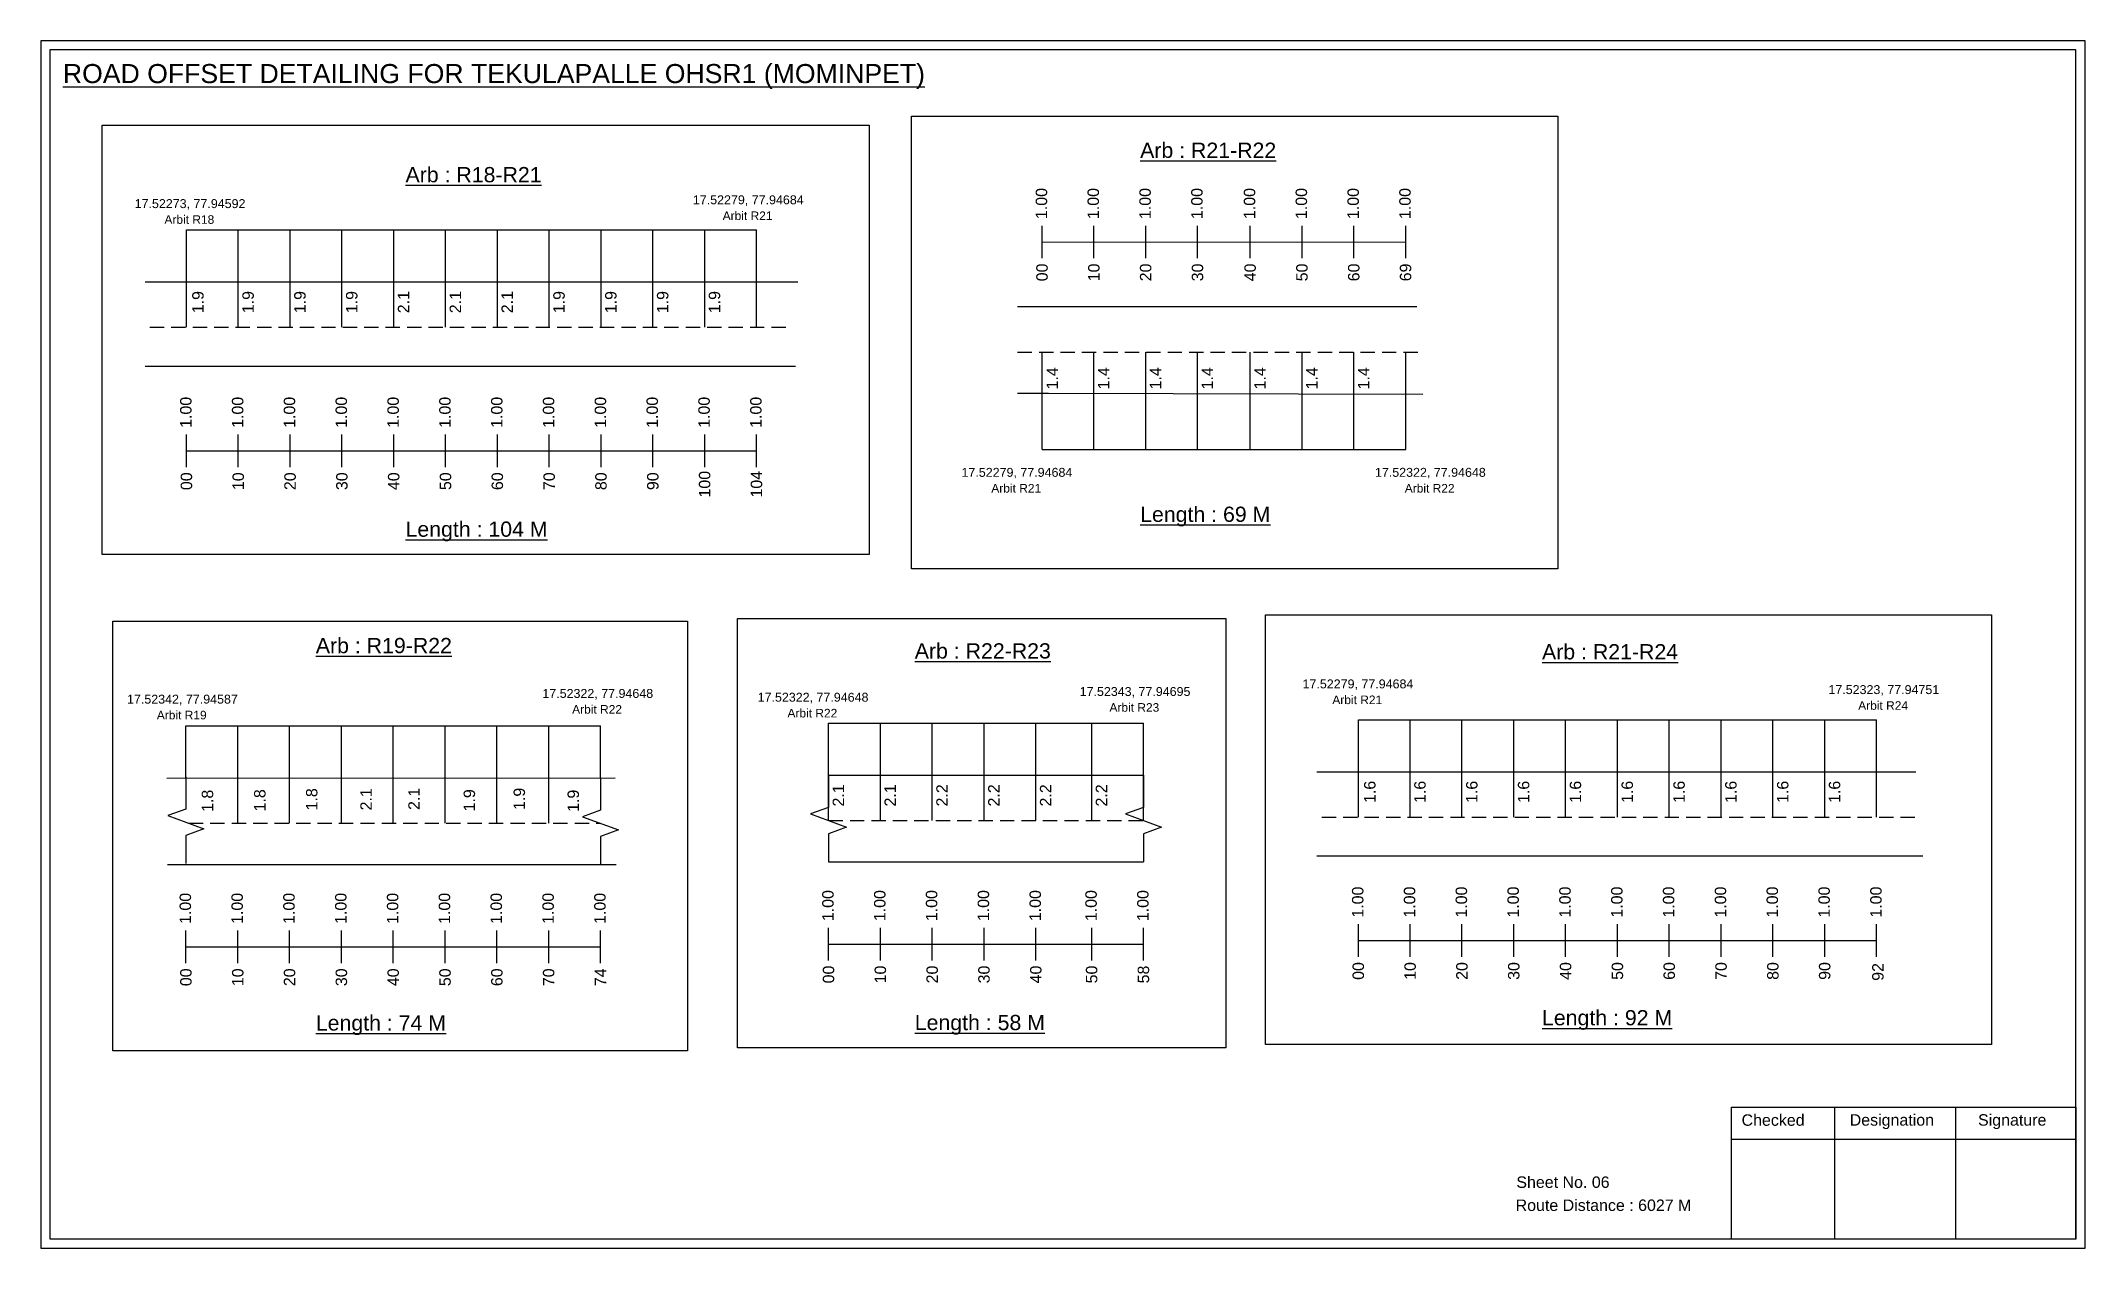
# Model space of a CAD drawing. Header units: inches. Extents: x 1972 to 9977, y 79 to 2755.
# Drawn here: x 9428 to 9965, y 2338 to 2655 of the extents above; entities that cross this region are included whole.
import ezdxf

# ---------------------------------------------------------------- set-up
doc = ezdxf.new("R2010")
doc.units = ezdxf.units.IN
doc.header["$MEASUREMENT"] = 0
doc.linetypes.add('DASHED2', pattern=[0.375, 0.25, -0.125])
doc.layers.add('PDF_Geometry', color=7, linetype='Continuous')
doc.layers.add('PDF_Text', color=5, linetype='Continuous')
doc.styles.add('PDF Arial', font='arial.ttf')
doc.styles.get("Standard").update_dxf_attribs({"font": 'arial.ttf'})

msp = doc.modelspace()

# ---------------------------------------------------------------- texts
at = {"color": 242, "true_color": 0xcd2027}
for s, height, p in [('%%UROAD OFFSET DETAILING FOR TEKULAPALLE OHSR1 (MOMINPET)', 5, (9434.14, 2643.46)), ('%%UArb : R21-R22', 4, (9716.85, 2623.84)), ('%%UArb : R18-R21', 4, (9524.06, 2617.44)), ('%%ULength : 69 M', 4, (9716.85, 2528.34)), ('%%ULength : 104 M', 4, (9524.06, 2524.44)), ('%%UArb : R19-R22', 4, (9500.52, 2493.9)), ('%%UArb : R22-R23', 4, (9657.7, 2492.5)), ('%%UArb : R21-R24', 4, (9822.31, 2492.27)), ('%%ULength : 74 M', 4, (9500.52, 2394.9)), ('%%ULength : 58 M', 4, (9657.7, 2395)), ('%%ULength : 92 M', 4, (9822.31, 2396.27))]:
    msp.add_text(s, height=height, dxfattribs=at).set_placement(p)
at = {"color": 5}
for s, height, p in [('17.52273, 77.94592', 2.34, (9452.97, 2610.67)), ('17.52279, 77.94684', 2.34, (9599.47, 2611.67)), ('Arbit R18', 2.246, (9460.79, 2606.54)), ('Arbit R21', 2.246, (9607.29, 2607.54)), ('17.52279, 77.94684', 2.34, (9669.97, 2540.17)), ('Arbit R21', 2.246, (9677.79, 2536.04)), ('17.52322, 77.94648', 2.34, (9778.47, 2540.17)), ('Arbit R22', 2.246, (9786.29, 2536.04)), ('17.52322, 77.94648', 2.34, (9559.97, 2482.17)), ('17.52343, 77.94695', 2.34, (9700.97, 2482.67)), ('17.52279, 77.94684', 2.34, (9759.47, 2484.67)), ('17.52323, 77.94751', 2.34, (9897.47, 2483.17)), ('17.52342, 77.94587', 2.34, (9450.97, 2480.67)), ('Arbit R19', 2.246, (9458.79, 2476.54)), ('Arbit R22', 2.246, (9567.79, 2478.04)), ('17.52322, 77.94648', 2.34, (9616.47, 2481.17)), ('Arbit R22', 2.246, (9624.29, 2477.04)), ('Arbit R23', 2.246, (9708.79, 2478.54)), ('Arbit R21', 2.246, (9767.29, 2480.54)), ('Arbit R24', 2.246, (9905.29, 2479.04))]:
    msp.add_text(s, height=height, dxfattribs=at).set_placement(p)
at = {"color": 217, "true_color": 0x93278f}
for s, p in [('1.00', (9692.44, 2607.78)), ('1.00', (9706.04, 2607.78)), ('1.00', (9719.64, 2607.78)), ('1.00', (9733.24, 2607.78)), ('1.00', (9747.05, 2607.78)), ('1.00', (9760.65, 2607.78)), ('1.00', (9774.25, 2607.78)), ('1.00', (9787.85, 2607.78)), ('00', (9692.59, 2591.46)), ('10', (9706.19, 2591.46)), ('20', (9719.79, 2591.46)), ('30', (9733.39, 2591.46)), ('40', (9747.2, 2591.46)), ('50', (9760.8, 2591.46)), ('60', (9774.4, 2591.46)), ('69', (9788, 2591.46)), ('1.00', (9467.9, 2553)), ('1.00', (9481.5, 2553)), ('1.00', (9495.1, 2553)), ('1.00', (9508.7, 2553)), ('1.00', (9522.3, 2553)), ('1.00', (9535.9, 2553)), ('1.00', (9549.5, 2553)), ('1.00', (9563.1, 2553)), ('1.00', (9576.7, 2553)), ('1.00', (9590.3, 2553)), ('1.00', (9603.9, 2553)), ('1.00', (9617.5, 2553)), ('00', (9468.05, 2536.68)), ('10', (9481.65, 2536.68)), ('20', (9495.25, 2536.68)), ('30', (9508.85, 2536.68)), ('40', (9522.45, 2536.68)), ('50', (9536.05, 2536.68)), ('60', (9549.65, 2536.68)), ('70', (9563.25, 2536.68)), ('80', (9576.85, 2536.68)), ('90', (9590.45, 2536.68)), ('100', (9604.05, 2534.73)), ('104', (9617.65, 2534.73)), ('1.00', (9467.77, 2422.86)), ('1.00', (9481.37, 2422.86)), ('1.00', (9494.97, 2422.86)), ('1.00', (9508.57, 2422.86)), ('1.00', (9522.17, 2422.86)), ('1.00', (9535.77, 2422.86)), ('1.00', (9549.37, 2422.86)), ('1.00', (9562.97, 2422.86)), ('1.00', (9576.57, 2422.86)), ('1.00', (9636.41, 2423.59)), ('1.00', (9650.01, 2423.59)), ('1.00', (9663.61, 2423.59)), ('1.00', (9677.21, 2423.59)), ('1.00', (9690.81, 2423.59)), ('1.00', (9705.46, 2423.59)), ('1.00', (9719.06, 2423.59)), ('1.00', (9775.44, 2424.51)), ('1.00', (9789.04, 2424.51)), ('1.00', (9802.64, 2424.51)), ('1.00', (9816.24, 2424.51)), ('1.00', (9829.84, 2424.51)), ('1.00', (9843.44, 2424.51)), ('1.00', (9857.04, 2424.51)), ('1.00', (9870.64, 2424.51)), ('1.00', (9884.24, 2424.51)), ('1.00', (9897.84, 2424.51)), ('1.00', (9911.44, 2424.51)), ('00', (9467.92, 2406.54)), ('10', (9481.52, 2406.54)), ('20', (9495.12, 2406.54)), ('30', (9508.72, 2406.54)), ('40', (9522.32, 2406.54)), ('50', (9535.92, 2406.54)), ('60', (9549.52, 2406.54)), ('70', (9563.12, 2406.54)), ('74', (9576.72, 2406.54)), ('00', (9636.56, 2407.27)), ('10', (9650.16, 2407.27)), ('20', (9663.76, 2407.27)), ('30', (9677.36, 2407.27)), ('40', (9690.96, 2407.27)), ('50', (9705.61, 2407.27)), ('58', (9719.21, 2407.27)), ('00', (9775.59, 2408.19)), ('10', (9789.19, 2408.19)), ('20', (9802.79, 2408.19)), ('30', (9816.39, 2408.19)), ('40', (9829.99, 2408.19)), ('50', (9843.59, 2408.19)), ('60', (9857.19, 2408.19)), ('70', (9870.79, 2408.19)), ('80', (9884.39, 2408.19)), ('90', (9897.99, 2408.19)), ('92', (9911.96, 2407.94))]:
    msp.add_text(s, height=3, rotation=90, dxfattribs=at).set_placement(p)
for s, p in [('1.9', (9471.08, 2583.08)), ('1.9', (9484.24, 2583.08)), ('1.9', (9497.84, 2583.08)), ('1.9', (9511.44, 2583.08)), ('2.1', (9525.04, 2583.08)), ('2.1', (9538.64, 2583.08)), ('2.1', (9552.24, 2583.08)), ('1.9', (9565.84, 2583.08)), ('1.9', (9579.44, 2583.08)), ('1.9', (9593.04, 2583.08)), ('1.9', (9606.64, 2583.08)), ('1.4', (9695.29, 2563.08)), ('1.4', (9708.78, 2563.08)), ('1.4', (9722.38, 2563.08)), ('1.4', (9735.98, 2563.08)), ('1.4', (9749.8, 2563.08)), ('1.4', (9763.4, 2563.08)), ('1.4', (9777, 2563.08)), ('1.8', (9473.58, 2452.25)), ('1.8', (9487.32, 2452.38)), ('1.8', (9500.94, 2452.64)), ('2.1', (9515.2, 2452.64)), ('2.1', (9527.79, 2452.76)), ('1.9', (9542.31, 2452.38)), ('1.9', (9555.42, 2452.76)), ('1.9', (9569.58, 2452.26)), ('2.1', (9639.15, 2453.67)), ('2.1', (9652.75, 2453.67)), ('2.2', (9666.35, 2453.67)), ('2.2', (9679.95, 2453.67)), ('2.2', (9693.55, 2453.67)), ('2.2', (9708.2, 2453.67)), ('1.6', (9778.62, 2454.59)), ('1.6', (9791.78, 2454.59)), ('1.6', (9805.38, 2454.59)), ('1.6', (9818.98, 2454.59)), ('1.6', (9832.58, 2454.59)), ('1.6', (9846.18, 2454.59)), ('1.6', (9859.78, 2454.59)), ('1.6', (9873.38, 2454.59)), ('1.6', (9886.98, 2454.59)), ('1.6', (9900.58, 2454.59))]:
    msp.add_text(s, height=3, rotation=90).set_placement(p)
for s, p in [('Sheet No. 06', (9815.58, 2353.62)), ('Route Distance : 6027 M', (9815.39, 2347.57))]:
    msp.add_text(s, height=3).set_placement(p)
at = {"layer": 'PDF_Text', "color": 7, "attachment_point": 7, "style": 'PDF Arial'}
for s, insert, char_height in [('Checked', (9874.68, 2369.87), 3.001), ('Designation', (9903.06, 2369.04), 3.0006), ('Signature', (9936.74, 2369.04), 3.001)]:
    msp.add_mtext(s, dxfattribs=dict(at, insert=insert, char_height=char_height))

# ---------------------------------------------------------------- linework, layer by layer
at = {"color": 5}
for p, q in [((9466.57, 2604.94), (9616.17, 2604.94)), ((9691.11, 2547.34), (9786.53, 2547.35)), ((9466.44, 2474.8), (9575.24, 2474.8)), ((9635.08, 2475.53), (9717.73, 2475.53)), ((9774.11, 2476.45), (9910.11, 2476.45))]:
    msp.add_line(p, q, dxfattribs=at)
for p, q in [((9466.57, 2579.41), (9466.57, 2604.94)), ((9480.17, 2579.41), (9480.17, 2604.94)), ((9493.77, 2579.41), (9493.77, 2604.94)), ((9507.37, 2579.41), (9507.37, 2604.94)), ((9520.97, 2579.41), (9520.97, 2604.94)), ((9534.57, 2579.41), (9534.57, 2604.94)), ((9548.17, 2579.41), (9548.17, 2604.94)), ((9561.77, 2579.41), (9561.77, 2604.94)), ((9575.37, 2579.41), (9575.37, 2604.94)), ((9588.97, 2579.41), (9588.97, 2604.94)), ((9602.57, 2579.41), (9602.57, 2604.94)), ((9616.17, 2579.41), (9616.17, 2604.94)), ((9455.7, 2591.29), (9627.05, 2591.29)), ((9789.44, 2584.77), (9684.7, 2584.77)), ((9691.11, 2547.35), (9691.11, 2572.88)), ((9704.71, 2547.35), (9704.71, 2572.88)), ((9718.31, 2547.35), (9718.31, 2572.88)), ((9731.91, 2547.35), (9731.91, 2572.88)), ((9745.73, 2547.35), (9745.73, 2572.88)), ((9759.33, 2547.35), (9759.33, 2572.88)), ((9772.93, 2547.35), (9772.93, 2572.88)), ((9786.53, 2547.35), (9786.53, 2572.88)), ((9626.36, 2569.1), (9455.7, 2569.1)), ((9684.7, 2562.08), (9692.76, 2562.08)), ((9692.76, 2562.08), (9791.07, 2561.81)), ((9466.44, 2461.16), (9466.44, 2474.8)), ((9480.04, 2449.27), (9480.04, 2474.8)), ((9493.64, 2449.27), (9493.64, 2474.8)), ((9507.24, 2449.27), (9507.24, 2474.8)), ((9520.84, 2449.27), (9520.84, 2474.8)), ((9534.44, 2449.27), (9534.44, 2474.8)), ((9548.04, 2449.27), (9548.04, 2474.8)), ((9561.64, 2449.27), (9561.64, 2474.8)), ((9575.24, 2461.15), (9575.24, 2474.8)), ((9635.08, 2449.99), (9635.08, 2475.53)), ((9648.68, 2449.99), (9648.68, 2475.53)), ((9662.28, 2449.99), (9662.28, 2475.53)), ((9675.88, 2449.99), (9675.88, 2475.53)), ((9689.48, 2449.99), (9689.48, 2475.53)), ((9704.13, 2450), (9704.13, 2475.53)), ((9717.73, 2450), (9717.73, 2475.53)), ((9774.11, 2450.92), (9774.11, 2476.45)), ((9787.71, 2450.92), (9787.71, 2476.45)), ((9801.31, 2450.92), (9801.31, 2476.45)), ((9814.91, 2450.92), (9814.91, 2476.45)), ((9828.51, 2450.92), (9828.51, 2476.45)), ((9842.11, 2450.92), (9842.11, 2476.45)), ((9855.71, 2450.92), (9855.71, 2476.45)), ((9869.31, 2450.92), (9869.31, 2476.45)), ((9882.91, 2450.92), (9882.91, 2476.45)), ((9896.51, 2450.92), (9896.51, 2476.45)), ((9910.11, 2450.92), (9910.11, 2476.45)), ((9763.24, 2462.8), (9920.39, 2462.8)), ((9461.45, 2461.15), (9579.06, 2461.21)), ((9635.08, 2461.88), (9717.73, 2461.88)), ((9461.59, 2438.46), (9579.37, 2438.46)), ((9635.08, 2439.19), (9717.73, 2439.19)), ((9922.21, 2440.61), (9763.24, 2440.61))]:
    msp.add_line(p, q)
at = {"color": 217, "true_color": 0x93278f}
for p, q in [((9691.11, 2597.49), (9691.11, 2606.05)), ((9704.71, 2597.49), (9704.71, 2606.05)), ((9718.31, 2597.49), (9718.31, 2606.05)), ((9731.91, 2597.49), (9731.91, 2606.05)), ((9745.73, 2597.49), (9745.73, 2606.05)), ((9759.33, 2597.49), (9759.33, 2606.05)), ((9772.93, 2597.49), (9772.93, 2606.05)), ((9786.53, 2597.49), (9786.53, 2606.05)), ((9691.11, 2601.76), (9786.53, 2601.82)), ((9466.57, 2542.71), (9466.57, 2551.27)), ((9480.17, 2542.71), (9480.17, 2551.27)), ((9493.77, 2542.71), (9493.77, 2551.27)), ((9507.37, 2542.71), (9507.37, 2551.27)), ((9520.97, 2542.71), (9520.97, 2551.27)), ((9534.57, 2542.71), (9534.57, 2551.27)), ((9548.17, 2542.71), (9548.17, 2551.27)), ((9561.77, 2542.71), (9561.77, 2551.27)), ((9575.37, 2542.71), (9575.37, 2551.27)), ((9588.97, 2542.71), (9588.97, 2551.27)), ((9602.57, 2542.71), (9602.57, 2551.27)), ((9616.17, 2542.71), (9616.17, 2551.27)), ((9466.57, 2546.98), (9616.17, 2547.01)), ((9466.44, 2412.57), (9466.44, 2421.12)), ((9480.04, 2412.57), (9480.04, 2421.12)), ((9493.64, 2412.57), (9493.64, 2421.12)), ((9507.24, 2412.57), (9507.24, 2421.12)), ((9520.84, 2412.57), (9520.84, 2421.12)), ((9534.44, 2412.57), (9534.44, 2421.12)), ((9548.04, 2412.57), (9548.04, 2421.12)), ((9561.64, 2412.57), (9561.64, 2421.12)), ((9575.24, 2412.57), (9575.24, 2421.12)), ((9635.08, 2413.29), (9635.08, 2421.85)), ((9648.68, 2413.29), (9648.68, 2421.85)), ((9662.28, 2413.29), (9662.28, 2421.85)), ((9675.88, 2413.29), (9675.88, 2421.85)), ((9689.48, 2413.29), (9689.48, 2421.85)), ((9704.13, 2413.3), (9704.13, 2421.85)), ((9717.73, 2413.3), (9717.73, 2421.85)), ((9774.11, 2414.22), (9774.11, 2422.77)), ((9787.71, 2414.22), (9787.71, 2422.77)), ((9801.31, 2414.22), (9801.31, 2422.77)), ((9814.91, 2414.22), (9814.91, 2422.77)), ((9828.51, 2414.22), (9828.51, 2422.77)), ((9842.11, 2414.22), (9842.11, 2422.77)), ((9855.71, 2414.22), (9855.71, 2422.77)), ((9869.31, 2414.22), (9869.31, 2422.77)), ((9882.91, 2414.22), (9882.91, 2422.77)), ((9896.51, 2414.22), (9896.51, 2422.77)), ((9910.11, 2414.22), (9910.11, 2422.77)), ((9466.44, 2416.84), (9575.24, 2416.84)), ((9635.08, 2417.56), (9717.73, 2417.57)), ((9774.11, 2418.49), (9910.11, 2418.51))]:
    msp.add_line(p, q, dxfattribs=at)
at = {"linetype": 'DASHED2', "ltscale": 15}
for p, q in [((9456.97, 2579.41), (9624.57, 2579.41)), ((9684.7, 2572.88), (9790.09, 2572.88)), ((9467.21, 2449.27), (9575.24, 2449.27)), ((9635.08, 2450), (9717.73, 2450)), ((9764.51, 2450.92), (9920.39, 2450.92))]:
    msp.add_line(p, q, dxfattribs=at)
for points in [[(9656.84, 2634.82), (9826.45, 2634.82), (9826.45, 2516), (9656.84, 2516)], [(9444.48, 2632.43), (9645.72, 2632.43), (9645.72, 2519.75), (9444.48, 2519.75)], [(9447.22, 2502.28), (9598.07, 2502.28), (9598.07, 2389.6), (9447.22, 2389.6)], [(9611.21, 2503.01), (9739.31, 2503.01), (9739.31, 2390.33), (9611.21, 2390.33)], [(9749.72, 2503.94), (9940.28, 2503.94), (9940.28, 2391.26), (9749.72, 2391.26)]]:
    msp.add_lwpolyline(points, close=True)
at = {"linetype": 'Continuous'}
for points in [[(9466.43, 2461.43), (9466.43, 2453), (9461.68, 2451.28), (9471.17, 2447.82), (9466.43, 2446.1), (9466.43, 2438.75)], [(9575.24, 2461.15), (9575.24, 2452.72), (9570.5, 2450.99), (9579.99, 2447.54), (9575.24, 2445.81), (9575.24, 2438.46)], [(9635.08, 2461.88), (9635.08, 2453.44), (9630.34, 2451.72), (9639.82, 2448.27), (9635.08, 2446.54), (9635.08, 2439.19)], [(9717.73, 2461.88), (9717.73, 2453.44), (9712.99, 2451.72), (9722.47, 2448.27), (9717.73, 2446.54), (9717.73, 2439.19)]]:
    msp.add_lwpolyline(points, dxfattribs=at)
at = {"layer": 'PDF_Geometry'}
for points in [[(9428.37, 2654.53), (9428.37, 2337.82), (9964.84, 2337.82), (9964.84, 2654.53)], [(9430.69, 2652.21), (9430.69, 2340.24), (9962.42, 2340.24), (9962.42, 2652.21)]]:
    msp.add_lwpolyline(points, close=True, dxfattribs=at)
at = {"layer": 'PDF_Geometry', "color": 242, "true_color": 0xcc1f26}
msp.add_lwpolyline([(9962.42, 2340.15), (9872.08, 2340.15), (9872.08, 2374.76), (9962.42, 2374.76)], close=True, dxfattribs=at)
for points in [[(9899.06, 2374.76), (9899.06, 2340.15)], [(9930.79, 2374.76), (9930.79, 2340.15)], [(9872.08, 2366.38), (9962.42, 2366.38)]]:
    msp.add_lwpolyline(points, dxfattribs=at)

msp.set_redraw_order([(e.dxf.handle, doc.entitydb.next_handle()) for e in msp.query("TEXT MTEXT ATTDEF DIMENSION ARC_DIMENSION")])  # texts and dimensions are drawn at this point

doc.saveas('drawing.dxf')
